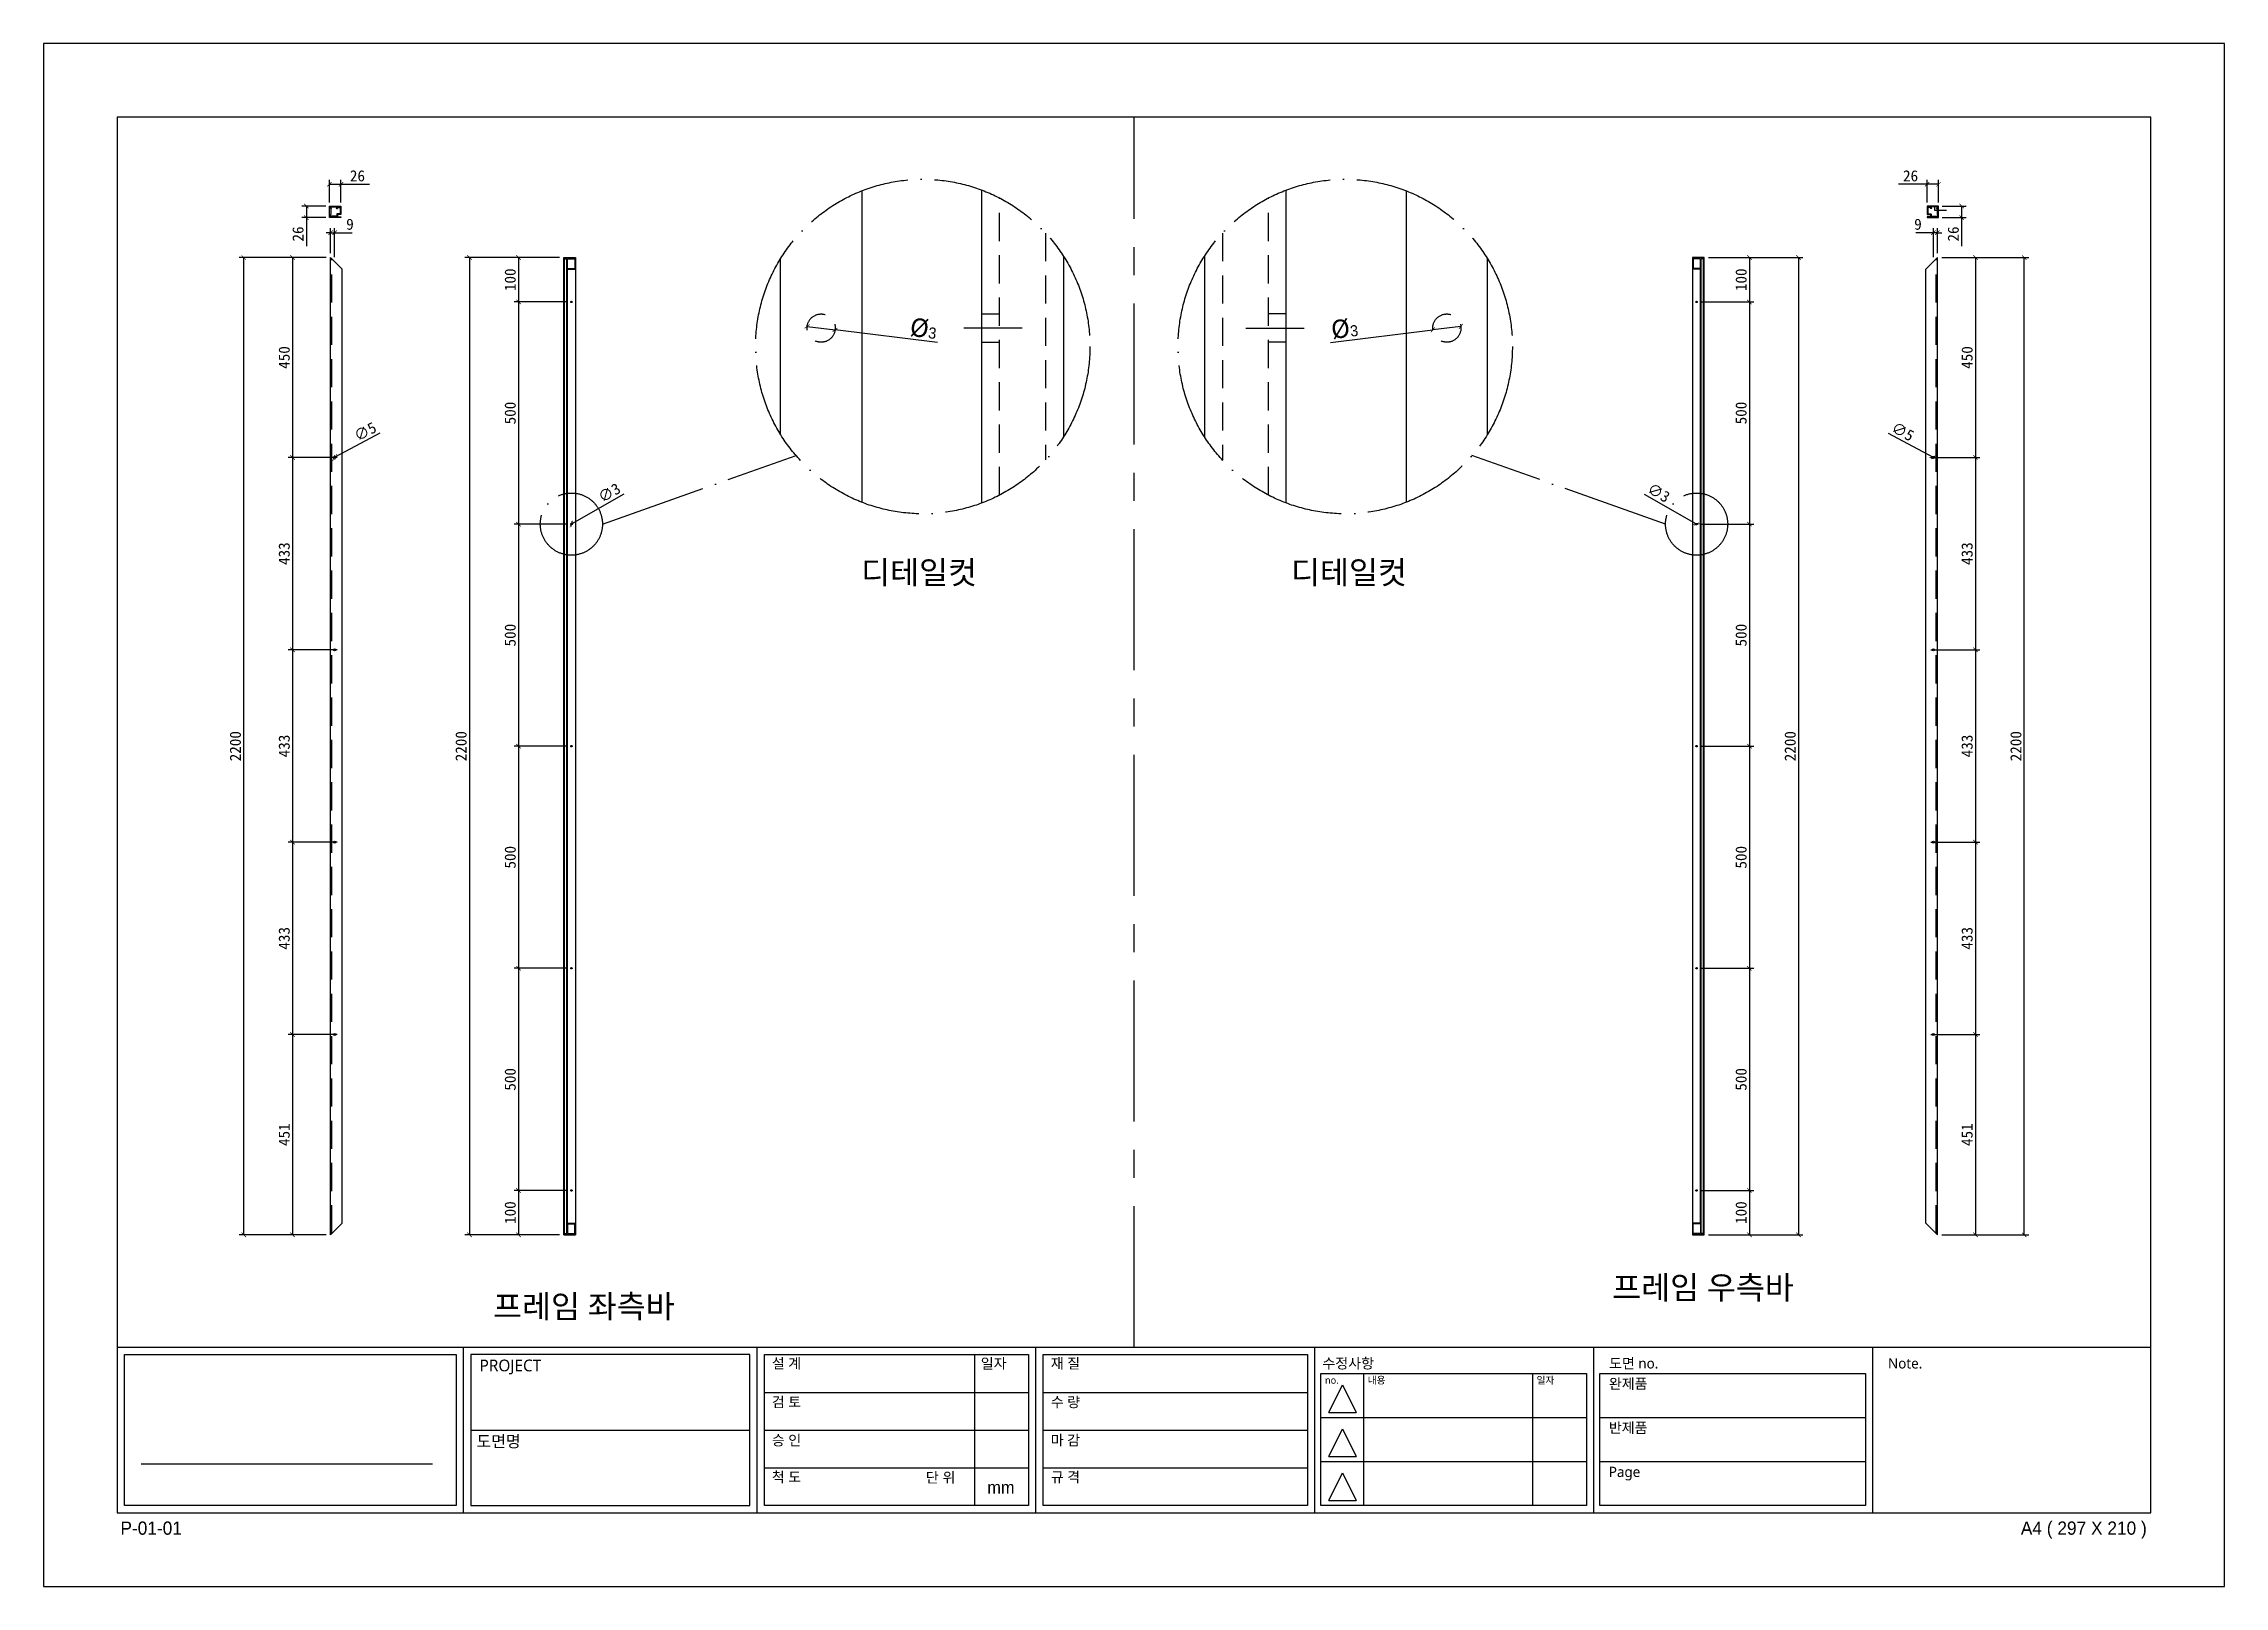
# Model space of a CAD drawing. Header units: millimetres. Extents: x -44117 to 256353, y -2095463 to 65325.
# Drawn here: x -26735 to -21823, y 7428 to 10901 of the extents above; entities that cross this region are included whole.
import ezdxf

# ---------------------------------------------------------------- set-up
doc = ezdxf.new("R2010")
doc.units = ezdxf.units.MM
doc.header["$LTSCALE"] = 10
for name, pattern in [('ACAD_ISO04W100', [30, 24, -3, 0, -3]), ('CENTER', [50.8, 31.75, -6.35, 6.35, -6.35]), ('HIDDEN', [9.525, 6.35, -3.175])]:
    doc.linetypes.add(name, pattern=pattern)
for name, color, linetype in [('cen', 1, 'CENTER'), ('도면층1', 7, 'HIDDEN'), ('도면층2', 3, 'CENTER')]:
    doc.layers.add(name, color=color, linetype=linetype)
doc.styles.add('고딕', font='')
doc.styles.get('고딕').set_extended_font_data('HYgtrE')
doc.dimstyles.new('ISO-25', dxfattribs={"dimtxt": 2.5, "dimasz": 2.5, "dimexe": 1, "dimexo": 1, "dimtad": 1, "dimtxsty": 'Standard', "dimblk": 'ARCHTICK', "dimcen": 2.5, "dimadec": 0, "dimazin": 0, "dimtfac": 1, "dimtmove": 0, "dimatfit": 3, "dimfxl": 0, "dimarcsym": 0})

msp = doc.modelspace()

# ---------------------------------------------------------------- texts
at = {"color": 142, "char_height": 52.004575, "width": 1506.5379465, "attachment_point": 5, "style": '고딕'}
for s, insert in [('{\\fMalgun Gothic|b0|i0|c129|p50;디테일컷}', (-24762.7885, 9707.713)), ('{\\fMalgun Gothic|b0|i0|c129|p50;디테일컷}', (-23794.6685, 9707.713)), ('{\\fMalgun Gothic|b0|i0|c129|p50;프레임 우측바}', (-22997.19353, 8098.06623)), ('{\\fMalgun Gothic|b0|i0|c129|p50;프레임 좌측바}', (-25517.77798, 8055.62919))]:
    msp.add_mtext(s, dxfattribs=dict(at, insert=insert))

# ---------------------------------------------------------------- blocks, each defined once
blk = doc.blocks.new('A$C2EC13F1B')
at = {"color": 7}
for p, q in [((-3.67, -0.83), (-1.17, 4.17)), ((-1.17, 4.17), (1.33, -0.83))]:
    blk.add_line(p, q, dxfattribs=at)
blk.add_lwpolyline([(-3.67, -0.83), (1.33, -0.83)], dxfattribs=at)
blk = doc.blocks.new('a4 1scale')
at = {"color": 8}
for p, q in [((-15144.83, -4477.05), (-14867.83, -4477.05)), ((-15097.66, -4499.61), (-15097.66, -4477.05)), ((-15057.67, -4499.62), (-15057.67, -4477.06)), ((-15028.06, -4478.06), (-15028.06, -4498.62)), ((-15019.68, -4499.62), (-15019.68, -4477.06)), ((-14981.69, -4499.62), (-14981.69, -4477.06)), ((-14943.7, -4499.62), (-14943.7, -4477.06)), ((-14905.71, -4499.62), (-14905.71, -4477.06)), ((-14980.9, -4480.63), (-14944.7, -4480.63)), ((-14975.07, -4480.63), (-14975.07, -4498.62)), ((-14952.08, -4480.63), (-14952.08, -4498.62)), ((-14942.91, -4480.63), (-14906.71, -4480.63)), ((-15056.67, -4483.2), (-15020.68, -4483.2)), ((-15018.68, -4483.2), (-14982.69, -4483.2)), ((-14980.9, -4486.63), (-14944.7, -4486.63)), ((-14942.91, -4486.63), (-14906.71, -4486.63)), ((-15096.66, -4488.33), (-15058.67, -4488.34)), ((-15056.67, -4488.34), (-15020.68, -4488.34)), ((-15018.68, -4488.34), (-14982.69, -4488.34)), ((-15141.53, -4492.95), (-15101.88, -4492.95)), ((-15056.67, -4493.48), (-15020.68, -4493.48)), ((-15018.68, -4493.48), (-14982.69, -4493.48)), ((-14980.9, -4492.63), (-14944.7, -4492.63)), ((-14942.91, -4492.63), (-14906.71, -4492.63))]:
    blk.add_line(p, q, dxfattribs=at)
for points in [[(-15154.83, -4509.61), (-14857.83, -4509.61), (-14857.83, -4299.61), (-15154.83, -4299.61)], [(-15144.83, -4499.61), (-14867.83, -4499.61), (-14867.83, -4309.61), (-15144.83, -4309.61)]]:
    blk.add_lwpolyline(points, close=True)
for points in [[(-15143.82, -4478.05), (-15098.66, -4478.05), (-15098.66, -4498.61), (-15143.83, -4498.61)], [(-15058.67, -4478.06), (-15096.66, -4478.05), (-15096.66, -4498.61), (-15058.66, -4498.62)], [(-15056.67, -4478.06), (-15020.68, -4478.06), (-15020.68, -4498.62), (-15056.67, -4498.62)], [(-15018.68, -4478.06), (-14982.69, -4478.06), (-14982.69, -4498.62), (-15018.68, -4498.62)]]:
    blk.add_lwpolyline(points, close=True, dxfattribs=at)
for points in [[(-14944.7, -4480.63), (-14944.7, -4498.62), (-14980.9, -4498.62), (-14980.9, -4480.63)], [(-14906.71, -4480.63), (-14906.71, -4498.62), (-14942.91, -4498.62), (-14942.91, -4480.63)]]:
    blk.add_lwpolyline(points, dxfattribs=at)
at = {"color": 8, "xscale": 0.7469071166727064, "yscale": 0.7469071166727064, "zscale": 0.7469071166727064}
for p in [(-14977.06, -4485.3), (-14977.06, -4491.3), (-14977.06, -4497.29)]:
    blk.add_blockref('A$C2EC13F1B', p, dxfattribs=at)
at = {"color": 8, "style": '고딕'}
for s, insert, char_height, width, attachment_point in [('{\\fMalgun Gothic|b0|i0|c129|p50;PROJECT}', (-15095.45, -4478.74), 1.6004, 37.4801, 1), ('{\\fMalgun Gothic|b0|i0|c129|p50;설 계}', (-15055.65, -4478.55), 1.4003, 21.6513, 1), ('{\\fGulim|b0|i0|c129|p50;일자}', (-15027.2, -4478.57), 1.4, 24.7824, 1), ('{\\fMalgun Gothic|b0|i0|c129|p50;재 질}', (-15017.66, -4478.55), 1.4003, 21.6513, 1), ('{\\fMalgun Gothic|b0|i0|c129|p50;수정사항}', (-14980.67, -4478.55), 1.4003, 21.6513, 1), ('{\\fMalgun Gothic|b0|i0|c129|p50;도면 no.}', (-14941.63, -4478.55), 1.4003, 21.6513, 1), ('{\\fMalgun Gothic|b0|i0|c129|p50;Note.}', (-14903.64, -4478.55), 1.4003, 21.6513, 1), ('{\\fMalgun Gothic|b0|i0|c129|p50;no.}', (-14980.32, -4481.07), 0.96, 25.9815, 1), ('{\\fMalgun Gothic|b0|i0|c129|p50;내용}', (-14974.49, -4481.07), 0.96, 25.9815, 1), ('{\\fMalgun Gothic|b0|i0|c129|p50;일자}', (-14951.5, -4481.07), 0.96, 25.9815, 1), ('{\\fGulim|b0|i0|c129|p50;완\\fMalgun Gothic|b0|i0|c129|p50;제품}', (-14941.66, -4481.32), 1.4003, 21.6513, 1), ('{\\fMalgun Gothic|b0|i0|c129|p50;검 토}', (-15055.65, -4483.82), 1.4003, 21.6513, 1), ('{\\fMalgun Gothic|b0|i0|c129|p50;수 량}', (-15017.66, -4483.82), 1.4003, 21.6513, 1), ('{\\fMalgun Gothic|b0|i0|c129|p50;반제품}', (-14941.66, -4487.32), 1.4003, 21.6513, 1), ('{\\fMalgun Gothic|b0|i0|c129|p50;도면명}', (-15095.89, -4489.07), 1.6004, 37.4801, 1), ('{\\fMalgun Gothic|b0|i0|c129|p50;승 인}', (-15055.65, -4489.02), 1.4003, 21.6513, 1), ('{\\fMalgun Gothic|b0|i0|c129|p50;마 감}', (-15017.66, -4489.02), 1.4003, 21.6513, 1), ('{\\fMalgun Gothic|b0|i0|c129|p50;Page}', (-14941.66, -4493.32), 1.4003, 21.6513, 1), ('{\\fMalgun Gothic|b0|i0|c129|p50;척 도 }', (-15055.65, -4494.02), 1.4003, 21.6513, 1), ('{\\fGulim|b0|i0|c129|p50;단 위}', (-15034.68, -4494.09), 1.4003, 21.6513, 1), ('mm', (-15024.45, -4496.13), 1.7, 15.2516, 5), ('{\\fMalgun Gothic|b0|i0|c129|p50;규 격 }', (-15017.66, -4494.02), 1.4003, 21.6513, 1), ('{\\C8;P-01-01}', (-15144.37, -4500.78), 1.8004, 27.0059, 1), ('{\\C8;A4 ( 297 X 210 )}', (-14868.4, -4500.78), 1.8004, 27.0059, 3)]:
    blk.add_mtext(s, dxfattribs=dict(at, insert=insert, char_height=char_height, width=width, attachment_point=attachment_point))
blk = doc.blocks.new('_ArchTick')
at = {"color": 0, "linetype": 'ByBlock', "const_width": 0.15}
blk.add_lwpolyline([(-0.5, -0.5), (0.5, 0.5)], dxfattribs=at)
blk = doc.blocks.new('*D138')
at = {"color": 0, "lineweight": -2}
for p, q in [((-26098.1, 10419.4), (-26183.9, 10419.4)), ((-26173.9, 10419.4), (-26173.9, 9969.4)), ((-26073.6, 9969.4), (-26183.9, 9969.4))]:
    blk.add_line(p, q, dxfattribs=at)
at = {"layer": 'Defpoints', "color": 0}
for p in [(-26088.1, 10419.4), (-26173.9, 9969.4), (-26063.6, 9969.4)]:
    blk.add_point(p, dxfattribs=at)
at = {"color": 0, "lineweight": -2, "xscale": 10, "yscale": 10, "zscale": 10}
for p, rotation in [((-26173.9, 10419.4), 90), ((-26173.9, 9969.4), 270)]:
    blk.add_blockref('_ArchTick', p, dxfattribs=dict(at, rotation=rotation))
at = {"color": 0, "insert": (-26192.6, 10194.4), "char_height": 25, "attachment_point": 5, "rotation": 90}
blk.add_mtext('450', dxfattribs=at)
blk = doc.blocks.new('_None')
blk = doc.blocks.new('*D139')
at = {"color": 0, "lineweight": -2}
for p, q in [((-26073.6, 9969.4), (-26183.9, 9969.4)), ((-26173.9, 9969.4), (-26173.9, 9536.4)), ((-26073.6, 9536.4), (-26183.9, 9536.4))]:
    blk.add_line(p, q, dxfattribs=at)
at = {"layer": 'Defpoints', "color": 0}
for p in [(-26063.6, 9969.4), (-26173.9, 9536.4), (-26063.6, 9536.4)]:
    blk.add_point(p, dxfattribs=at)
at = {"color": 0, "lineweight": -2, "xscale": 10, "yscale": 10, "zscale": 10}
for p, rotation in [((-26173.9, 9969.4), 90), ((-26173.9, 9536.4), 270)]:
    blk.add_blockref('_ArchTick', p, dxfattribs=dict(at, rotation=rotation))
at = {"color": 0, "insert": (-26192.6, 9752.9), "char_height": 25, "attachment_point": 5, "rotation": 90}
blk.add_mtext('433', dxfattribs=at)
blk = doc.blocks.new('*D140')
at = {"color": 0, "lineweight": -2}
for p, q in [((-26073.6, 9536.4), (-26183.9, 9536.4)), ((-26173.9, 9536.4), (-26173.9, 9103.4)), ((-26073.6, 9103.4), (-26183.9, 9103.4))]:
    blk.add_line(p, q, dxfattribs=at)
at = {"layer": 'Defpoints', "color": 0}
for p in [(-26063.6, 9536.4), (-26173.9, 9103.4), (-26063.6, 9103.4)]:
    blk.add_point(p, dxfattribs=at)
at = {"color": 0, "lineweight": -2, "xscale": 10, "yscale": 10, "zscale": 10}
for p, rotation in [((-26173.9, 9536.4), 90), ((-26173.9, 9103.4), 270)]:
    blk.add_blockref('_ArchTick', p, dxfattribs=dict(at, rotation=rotation))
at = {"color": 0, "insert": (-26192.6, 9319.9), "char_height": 25, "attachment_point": 5, "rotation": 90}
blk.add_mtext('433', dxfattribs=at)
blk = doc.blocks.new('*D141')
at = {"color": 0, "lineweight": -2}
for p, q in [((-26073.6, 9103.4), (-26183.9, 9103.4)), ((-26173.9, 9103.4), (-26173.9, 8670.4)), ((-26073.6, 8670.4), (-26183.9, 8670.4))]:
    blk.add_line(p, q, dxfattribs=at)
at = {"layer": 'Defpoints', "color": 0}
for p in [(-26063.6, 9103.4), (-26173.9, 8670.4), (-26063.6, 8670.4)]:
    blk.add_point(p, dxfattribs=at)
at = {"color": 0, "lineweight": -2, "xscale": 10, "yscale": 10, "zscale": 10}
for p, rotation in [((-26173.9, 9103.4), 90), ((-26173.9, 8670.4), 270)]:
    blk.add_blockref('_ArchTick', p, dxfattribs=dict(at, rotation=rotation))
at = {"color": 0, "insert": (-26192.6, 8886.9), "char_height": 25, "attachment_point": 5, "rotation": 90}
blk.add_mtext('433', dxfattribs=at)
blk = doc.blocks.new('*D235')
at = {"color": 0, "lineweight": -2}
for p, q in [((-26073.6, 8670.4), (-26183.9, 8670.4)), ((-26173.9, 8670.4), (-26173.9, 8219.4)), ((-26098.1, 8219.4), (-26183.9, 8219.4))]:
    blk.add_line(p, q, dxfattribs=at)
at = {"layer": 'Defpoints', "color": 0}
for p in [(-26063.6, 8670.4), (-26173.9, 8219.4), (-26088.1, 8219.4)]:
    blk.add_point(p, dxfattribs=at)
at = {"color": 0, "lineweight": -2, "xscale": 10, "yscale": 10, "zscale": 10}
for p, rotation in [((-26173.9, 8670.4), 90), ((-26173.9, 8219.4), 270)]:
    blk.add_blockref('_ArchTick', p, dxfattribs=dict(at, rotation=rotation))
at = {"color": 0, "insert": (-26192.6, 8444.9), "char_height": 25, "attachment_point": 5, "rotation": 90}
blk.add_mtext('451', dxfattribs=at)
blk = doc.blocks.new('*D236')
at = {"color": 0, "lineweight": -2}
for p, q in [((-25572.9, 10419.4), (-25785.5, 10419.4)), ((-25775.5, 10419.4), (-25775.5, 8219.4)), ((-25572.9, 8219.4), (-25785.5, 8219.4))]:
    blk.add_line(p, q, dxfattribs=at)
at = {"layer": 'Defpoints', "color": 0}
for p in [(-25562.9, 10419.4), (-25775.5, 8219.4), (-25562.9, 8219.4)]:
    blk.add_point(p, dxfattribs=at)
at = {"color": 0, "lineweight": -2, "xscale": 10, "yscale": 10, "zscale": 10}
for p, rotation in [((-25775.5, 10419.4), 90), ((-25775.5, 8219.4), 270)]:
    blk.add_blockref('_ArchTick', p, dxfattribs=dict(at, rotation=rotation))
at = {"color": 0, "insert": (-25794.2, 9319.4), "char_height": 25, "attachment_point": 5, "rotation": 90}
blk.add_mtext('2200', dxfattribs=at)
blk = doc.blocks.new('*D142')
at = {"color": 0, "lineweight": -2}
for p, q in [((-26098.1, 10419.4), (-26293.8, 10419.4)), ((-26283.8, 8219.4), (-26283.8, 10419.4)), ((-26098.1, 8219.4), (-26293.8, 8219.4))]:
    blk.add_line(p, q, dxfattribs=at)
at = {"layer": 'Defpoints', "color": 0}
for p in [(-26283.8, 10419.4), (-26088.1, 10419.4), (-26088.1, 8219.4)]:
    blk.add_point(p, dxfattribs=at)
at = {"color": 0, "lineweight": -2, "xscale": 10, "yscale": 10, "zscale": 10}
for p, rotation in [((-26283.8, 10419.4), 90), ((-26283.8, 8219.4), 270)]:
    blk.add_blockref('_ArchTick', p, dxfattribs=dict(at, rotation=rotation))
at = {"color": 0, "insert": (-26302.6, 9319.4), "char_height": 25, "attachment_point": 5, "rotation": 90}
blk.add_mtext('2200', dxfattribs=at)
blk = doc.blocks.new('*D145')
at = {"color": 0, "lineweight": -2}
for p, q in [((-26088.1, 10475.4), (-26098.1, 10475.4)), ((-26088.1, 10429.4), (-26088.1, 10485.4)), ((-26088.1, 10475.4), (-26079.1, 10475.4)), ((-26079.1, 10420.4), (-26079.1, 10485.4)), ((-26079.1, 10475.4), (-26039.9, 10475.4))]:
    blk.add_line(p, q, dxfattribs=at)
at = {"layer": 'Defpoints', "color": 0}
for p in [(-26079.1, 10475.4), (-26088.1, 10419.4), (-26079.1, 10410.4)]:
    blk.add_point(p, dxfattribs=at)
at = {"color": 0, "lineweight": -2, "xscale": 10, "yscale": 10, "zscale": 10}
blk.add_blockref('_ArchTick', (-26088.1, 10475.4), dxfattribs=at)
at = {"color": 0, "lineweight": -2, "xscale": 10, "yscale": 10, "zscale": 10, "rotation": 180}
blk.add_blockref('_ArchTick', (-26079.1, 10475.4), dxfattribs=at)
at = {"color": 0, "insert": (-26044.5, 10494.2), "char_height": 25, "attachment_point": 5}
blk.add_mtext('9', dxfattribs=at)
blk = doc.blocks.new('*D262')
at = {"color": 0, "lineweight": -2}
for p, q in [((-25977.5, 10023.9), (-26076.9, 9970.6)), ((-26081.3, 9968.2), (-26076.9, 9970.6)), ((-26081.3, 9968.2), (-26081.3, 9968.2))]:
    blk.add_line(p, q, dxfattribs=at)
at = {"layer": 'Defpoints', "color": 0}
for p in [(-26081.3, 9968.2), (-26076.9, 9970.6)]:
    blk.add_point(p, dxfattribs=at)
at = {"color": 0, "lineweight": -2, "xscale": 10, "yscale": 10, "zscale": 10}
for p, rotation in [((-26081.3, 9968.2), 28.21113671779315), ((-26076.9, 9970.6), 208.2111367177932)]:
    blk.add_blockref('_ArchTick', p, dxfattribs=dict(at, rotation=rotation))
at = {"color": 0, "insert": (-26010.2, 10027.6), "char_height": 25, "attachment_point": 5, "rotation": 28.2111}
blk.add_mtext('∅5', dxfattribs=at)
blk = doc.blocks.new('*D263')
at = {"color": 0, "lineweight": -2}
for p, q in [((-26090.8, 10543.6), (-26090.8, 10594.4)), ((-26090.8, 10584.4), (-26064.8, 10584.4)), ((-26064.8, 10543.6), (-26064.8, 10594.4)), ((-26064.8, 10584.4), (-26000.7, 10584.4))]:
    blk.add_line(p, q, dxfattribs=at)
at = {"layer": 'Defpoints', "color": 0}
for p in [(-26064.8, 10584.4), (-26090.8, 10533.6), (-26064.8, 10533.6)]:
    blk.add_point(p, dxfattribs=at)
at = {"color": 0, "lineweight": -2, "xscale": 10, "yscale": 10, "zscale": 10, "rotation": 180}
blk.add_blockref('_ArchTick', (-26090.8, 10584.4), dxfattribs=at)
at = {"color": 0, "lineweight": -2, "xscale": 10, "yscale": 10, "zscale": 10}
blk.add_blockref('_ArchTick', (-26064.8, 10584.4), dxfattribs=at)
at = {"color": 0, "insert": (-26027.7, 10603.2), "char_height": 25, "attachment_point": 5}
blk.add_mtext('26', dxfattribs=at)
blk = doc.blocks.new('*D264')
at = {"color": 0, "lineweight": -2}
for p, q in [((-26099, 10535.4), (-26152.8, 10535.4)), ((-26142.8, 10535.4), (-26142.8, 10509.4)), ((-26099, 10509.4), (-26152.8, 10509.4)), ((-26142.8, 10509.4), (-26142.8, 10445.3))]:
    blk.add_line(p, q, dxfattribs=at)
at = {"layer": 'Defpoints', "color": 0}
for p in [(-26089, 10535.4), (-26142.8, 10509.4), (-26089, 10509.4)]:
    blk.add_point(p, dxfattribs=at)
at = {"color": 0, "lineweight": -2, "xscale": 10, "yscale": 10, "zscale": 10}
for p, rotation in [((-26142.8, 10535.4), 90), ((-26142.8, 10509.4), 270)]:
    blk.add_blockref('_ArchTick', p, dxfattribs=dict(at, rotation=rotation))
at = {"color": 0, "insert": (-26161.5, 10472.4), "char_height": 25, "attachment_point": 5, "rotation": 90}
blk.add_mtext('26', dxfattribs=at)
blk = doc.blocks.new('*D265')
at = {"color": 0, "lineweight": -2}
for p, q in [((-25427.6, 9887.1), (-25544.6, 9820.2)), ((-25547.2, 9818.7), (-25544.6, 9820.2)), ((-25547.2, 9818.7), (-25547.2, 9818.7))]:
    blk.add_line(p, q, dxfattribs=at)
at = {"layer": 'Defpoints', "color": 0}
for p in [(-25547.2, 9818.7), (-25544.6, 9820.2)]:
    blk.add_point(p, dxfattribs=at)
at = {"color": 0, "lineweight": -2, "xscale": 10, "yscale": 10, "zscale": 10}
for p, rotation in [((-25547.2, 9818.7), 29.80513907613632), ((-25544.6, 9820.2), 209.8051390761363)]:
    blk.add_blockref('_ArchTick', p, dxfattribs=dict(at, rotation=rotation))
at = {"color": 0, "insert": (-25460.5, 9889.9), "char_height": 25, "attachment_point": 5, "rotation": 29.8051}
blk.add_mtext('∅3', dxfattribs=at)
blk = doc.blocks.new('*D266')
at = {"color": 0, "lineweight": -2}
for p, q in [((-25014.9, 10264.5), (-25014.9, 10264.5)), ((-25014.9, 10264.5), (-24951.8, 10256.7)), ((-24721, 10228.1), (-24951.8, 10256.7))]:
    blk.add_line(p, q, dxfattribs=at)
at = {"layer": 'Defpoints', "color": 0}
for p in [(-25014.9, 10264.5), (-24951.8, 10256.7)]:
    blk.add_point(p, dxfattribs=at)
at = {"color": 0, "lineweight": -2, "xscale": 10, "yscale": 10, "zscale": 10}
for p, rotation in [((-25014.9, 10264.5), 352.9456362608917), ((-24951.8, 10256.7), 172.9456362608917)]:
    blk.add_blockref('_ArchTick', p, dxfattribs=dict(at, rotation=rotation))
at = {"color": 0, "insert": (-24752.8, 10259.4), "char_height": 25, "attachment_point": 5, "rotation": 352.9456}
blk.add_mtext('{\\H1.6667x;Ø\\fPMingLiU|b0|i0|c129|p0;\\H0.59999x;3}', dxfattribs=at)
blk = doc.blocks.new('*D267')
at = {"color": 0, "lineweight": -2}
for p, q in [((-25572.9, 10419.4), (-25674.9, 10419.4)), ((-25664.9, 10419.4), (-25664.9, 10319.4)), ((-25555.9, 10319.4), (-25674.9, 10319.4))]:
    blk.add_line(p, q, dxfattribs=at)
at = {"layer": 'Defpoints', "color": 0}
for p in [(-25562.9, 10419.4), (-25664.9, 10319.4), (-25545.9, 10319.4)]:
    blk.add_point(p, dxfattribs=at)
at = {"color": 0, "lineweight": -2, "xscale": 10, "yscale": 10, "zscale": 10}
for p, rotation in [((-25664.9, 10419.4), 90), ((-25664.9, 10319.4), 270)]:
    blk.add_blockref('_ArchTick', p, dxfattribs=dict(at, rotation=rotation))
at = {"color": 0, "insert": (-25683.6, 10369.4), "char_height": 25, "attachment_point": 5, "rotation": 90}
blk.add_mtext('100', dxfattribs=at)
blk = doc.blocks.new('*D268')
at = {"color": 0, "lineweight": -2}
for p, q in [((-25555.9, 10319.4), (-25674.9, 10319.4)), ((-25664.9, 10319.4), (-25664.9, 9819.4)), ((-25555.9, 9819.4), (-25674.9, 9819.4))]:
    blk.add_line(p, q, dxfattribs=at)
at = {"layer": 'Defpoints', "color": 0}
for p in [(-25545.9, 10319.4), (-25664.9, 9819.4), (-25545.9, 9819.4)]:
    blk.add_point(p, dxfattribs=at)
at = {"color": 0, "lineweight": -2, "xscale": 10, "yscale": 10, "zscale": 10}
for p, rotation in [((-25664.9, 10319.4), 90), ((-25664.9, 9819.4), 270)]:
    blk.add_blockref('_ArchTick', p, dxfattribs=dict(at, rotation=rotation))
at = {"color": 0, "insert": (-25683.6, 10069.4), "char_height": 25, "attachment_point": 5, "rotation": 90}
blk.add_mtext('500', dxfattribs=at)
blk = doc.blocks.new('*D269')
at = {"color": 0, "lineweight": -2}
for p, q in [((-25555.9, 9819.4), (-25674.9, 9819.4)), ((-25664.9, 9819.4), (-25664.9, 9319.4)), ((-25555.9, 9319.4), (-25674.9, 9319.4))]:
    blk.add_line(p, q, dxfattribs=at)
at = {"layer": 'Defpoints', "color": 0}
for p in [(-25545.9, 9819.4), (-25664.9, 9319.4), (-25545.9, 9319.4)]:
    blk.add_point(p, dxfattribs=at)
at = {"color": 0, "lineweight": -2, "xscale": 10, "yscale": 10, "zscale": 10}
for p, rotation in [((-25664.9, 9819.4), 90), ((-25664.9, 9319.4), 270)]:
    blk.add_blockref('_ArchTick', p, dxfattribs=dict(at, rotation=rotation))
at = {"color": 0, "insert": (-25683.6, 9569.4), "char_height": 25, "attachment_point": 5, "rotation": 90}
blk.add_mtext('500', dxfattribs=at)
blk = doc.blocks.new('*D270')
at = {"color": 0, "lineweight": -2}
for p, q in [((-25555.9, 9319.4), (-25674.9, 9319.4)), ((-25664.9, 9319.4), (-25664.9, 8819.4)), ((-25555.9, 8819.4), (-25674.9, 8819.4))]:
    blk.add_line(p, q, dxfattribs=at)
at = {"layer": 'Defpoints', "color": 0}
for p in [(-25545.9, 9319.4), (-25664.9, 8819.4), (-25545.9, 8819.4)]:
    blk.add_point(p, dxfattribs=at)
at = {"color": 0, "lineweight": -2, "xscale": 10, "yscale": 10, "zscale": 10}
for p, rotation in [((-25664.9, 9319.4), 90), ((-25664.9, 8819.4), 270)]:
    blk.add_blockref('_ArchTick', p, dxfattribs=dict(at, rotation=rotation))
at = {"color": 0, "insert": (-25683.6, 9069.4), "char_height": 25, "attachment_point": 5, "rotation": 90}
blk.add_mtext('500', dxfattribs=at)
blk = doc.blocks.new('*D271')
at = {"color": 0, "lineweight": -2}
for p, q in [((-25555.9, 8819.4), (-25674.9, 8819.4)), ((-25664.9, 8819.4), (-25664.9, 8319.4)), ((-25555.9, 8319.4), (-25674.9, 8319.4))]:
    blk.add_line(p, q, dxfattribs=at)
at = {"layer": 'Defpoints', "color": 0}
for p in [(-25545.9, 8819.4), (-25664.9, 8319.4), (-25545.9, 8319.4)]:
    blk.add_point(p, dxfattribs=at)
at = {"color": 0, "lineweight": -2, "xscale": 10, "yscale": 10, "zscale": 10}
for p, rotation in [((-25664.9, 8819.4), 90), ((-25664.9, 8319.4), 270)]:
    blk.add_blockref('_ArchTick', p, dxfattribs=dict(at, rotation=rotation))
at = {"color": 0, "insert": (-25683.6, 8569.4), "char_height": 25, "attachment_point": 5, "rotation": 90}
blk.add_mtext('500', dxfattribs=at)
blk = doc.blocks.new('*D272')
at = {"color": 0, "lineweight": -2}
for p, q in [((-25555.9, 8319.4), (-25674.9, 8319.4)), ((-25664.9, 8319.4), (-25664.9, 8219.4)), ((-25572.9, 8219.4), (-25674.9, 8219.4))]:
    blk.add_line(p, q, dxfattribs=at)
at = {"layer": 'Defpoints', "color": 0}
for p in [(-25545.9, 8319.4), (-25664.9, 8219.4), (-25562.9, 8219.4)]:
    blk.add_point(p, dxfattribs=at)
at = {"color": 0, "lineweight": -2, "xscale": 10, "yscale": 10, "zscale": 10}
for p, rotation in [((-25664.9, 8319.4), 90), ((-25664.9, 8219.4), 270)]:
    blk.add_blockref('_ArchTick', p, dxfattribs=dict(at, rotation=rotation))
at = {"color": 0, "insert": (-25683.6, 8269.4), "char_height": 25, "attachment_point": 5, "rotation": 90}
blk.add_mtext('100', dxfattribs=at)
blk = doc.blocks.new('*D146')
at = {"color": 0, "lineweight": -2}
for p, q in [((-22459.4, 10419.4), (-22373.6, 10419.4)), ((-22383.6, 10419.4), (-22383.6, 9969.4)), ((-22483.9, 9969.4), (-22373.6, 9969.4))]:
    blk.add_line(p, q, dxfattribs=at)
at = {"layer": 'Defpoints', "color": 0}
for p in [(-22469.4, 10419.4), (-22493.9, 9969.4), (-22383.6, 9969.4)]:
    blk.add_point(p, dxfattribs=at)
at = {"color": 0, "lineweight": -2, "xscale": 10, "yscale": 10, "zscale": 10}
for p, rotation in [((-22383.6, 10419.4), 90), ((-22383.6, 9969.4), 270)]:
    blk.add_blockref('_ArchTick', p, dxfattribs=dict(at, rotation=rotation))
at = {"color": 0, "insert": (-22402.3, 10194.4), "char_height": 25, "attachment_point": 5, "rotation": 90}
blk.add_mtext('450', dxfattribs=at)
blk = doc.blocks.new('*D147')
at = {"color": 0, "lineweight": -2}
for p, q in [((-22483.9, 9969.4), (-22373.6, 9969.4)), ((-22383.6, 9969.4), (-22383.6, 9536.4)), ((-22483.9, 9536.4), (-22373.6, 9536.4))]:
    blk.add_line(p, q, dxfattribs=at)
at = {"layer": 'Defpoints', "color": 0}
for p in [(-22493.9, 9969.4), (-22493.9, 9536.4), (-22383.6, 9536.4)]:
    blk.add_point(p, dxfattribs=at)
at = {"color": 0, "lineweight": -2, "xscale": 10, "yscale": 10, "zscale": 10}
for p, rotation in [((-22383.6, 9969.4), 90), ((-22383.6, 9536.4), 270)]:
    blk.add_blockref('_ArchTick', p, dxfattribs=dict(at, rotation=rotation))
at = {"color": 0, "insert": (-22402.3, 9752.9), "char_height": 25, "attachment_point": 5, "rotation": 90}
blk.add_mtext('433', dxfattribs=at)
blk = doc.blocks.new('*D148')
at = {"color": 0, "lineweight": -2}
for p, q in [((-22483.9, 9536.4), (-22373.6, 9536.4)), ((-22383.6, 9536.4), (-22383.6, 9103.4)), ((-22483.9, 9103.4), (-22373.6, 9103.4))]:
    blk.add_line(p, q, dxfattribs=at)
at = {"layer": 'Defpoints', "color": 0}
for p in [(-22493.9, 9536.4), (-22493.9, 9103.4), (-22383.6, 9103.4)]:
    blk.add_point(p, dxfattribs=at)
at = {"color": 0, "lineweight": -2, "xscale": 10, "yscale": 10, "zscale": 10}
for p, rotation in [((-22383.6, 9536.4), 90), ((-22383.6, 9103.4), 270)]:
    blk.add_blockref('_ArchTick', p, dxfattribs=dict(at, rotation=rotation))
at = {"color": 0, "insert": (-22402.3, 9319.9), "char_height": 25, "attachment_point": 5, "rotation": 90}
blk.add_mtext('433', dxfattribs=at)
blk = doc.blocks.new('*D149')
at = {"color": 0, "lineweight": -2}
for p, q in [((-22483.9, 9103.4), (-22373.6, 9103.4)), ((-22383.6, 9103.4), (-22383.6, 8670.4)), ((-22483.9, 8670.4), (-22373.6, 8670.4))]:
    blk.add_line(p, q, dxfattribs=at)
at = {"layer": 'Defpoints', "color": 0}
for p in [(-22493.9, 9103.4), (-22493.9, 8670.4), (-22383.6, 8670.4)]:
    blk.add_point(p, dxfattribs=at)
at = {"color": 0, "lineweight": -2, "xscale": 10, "yscale": 10, "zscale": 10}
for p, rotation in [((-22383.6, 9103.4), 90), ((-22383.6, 8670.4), 270)]:
    blk.add_blockref('_ArchTick', p, dxfattribs=dict(at, rotation=rotation))
at = {"color": 0, "insert": (-22402.3, 8886.9), "char_height": 25, "attachment_point": 5, "rotation": 90}
blk.add_mtext('433', dxfattribs=at)
blk = doc.blocks.new('*D273')
at = {"color": 0, "lineweight": -2}
for p, q in [((-22483.9, 8670.4), (-22373.6, 8670.4)), ((-22383.6, 8670.4), (-22383.6, 8219.4)), ((-22459.4, 8219.4), (-22373.6, 8219.4))]:
    blk.add_line(p, q, dxfattribs=at)
at = {"layer": 'Defpoints', "color": 0}
for p in [(-22493.9, 8670.4), (-22469.4, 8219.4), (-22383.6, 8219.4)]:
    blk.add_point(p, dxfattribs=at)
at = {"color": 0, "lineweight": -2, "xscale": 10, "yscale": 10, "zscale": 10}
for p, rotation in [((-22383.6, 8670.4), 90), ((-22383.6, 8219.4), 270)]:
    blk.add_blockref('_ArchTick', p, dxfattribs=dict(at, rotation=rotation))
at = {"color": 0, "insert": (-22402.3, 8444.9), "char_height": 25, "attachment_point": 5, "rotation": 90}
blk.add_mtext('451', dxfattribs=at)
blk = doc.blocks.new('*D274')
at = {"color": 0, "lineweight": -2}
for p, q in [((-22984.6, 10419.4), (-22772, 10419.4)), ((-22782, 10419.4), (-22782, 8219.4)), ((-22984.6, 8219.4), (-22772, 8219.4))]:
    blk.add_line(p, q, dxfattribs=at)
at = {"layer": 'Defpoints', "color": 0}
for p in [(-22994.6, 10419.4), (-22994.6, 8219.4), (-22782, 8219.4)]:
    blk.add_point(p, dxfattribs=at)
at = {"color": 0, "lineweight": -2, "xscale": 10, "yscale": 10, "zscale": 10}
for p, rotation in [((-22782, 10419.4), 90), ((-22782, 8219.4), 270)]:
    blk.add_blockref('_ArchTick', p, dxfattribs=dict(at, rotation=rotation))
at = {"color": 0, "insert": (-22800.8, 9319.4), "char_height": 25, "attachment_point": 5, "rotation": 90}
blk.add_mtext('2200', dxfattribs=at)
blk = doc.blocks.new('*D150')
at = {"color": 0, "lineweight": -2}
for p, q in [((-22459.4, 10419.4), (-22263.6, 10419.4)), ((-22273.6, 8219.4), (-22273.6, 10419.4)), ((-22459.4, 8219.4), (-22263.6, 8219.4))]:
    blk.add_line(p, q, dxfattribs=at)
at = {"layer": 'Defpoints', "color": 0}
for p in [(-22469.4, 10419.4), (-22273.6, 10419.4), (-22469.4, 8219.4)]:
    blk.add_point(p, dxfattribs=at)
at = {"color": 0, "lineweight": -2, "xscale": 10, "yscale": 10, "zscale": 10}
for p, rotation in [((-22273.6, 10419.4), 90), ((-22273.6, 8219.4), 270)]:
    blk.add_blockref('_ArchTick', p, dxfattribs=dict(at, rotation=rotation))
at = {"color": 0, "insert": (-22292.4, 9319.4), "char_height": 25, "attachment_point": 5, "rotation": 90}
blk.add_mtext('2200', dxfattribs=at)
blk = doc.blocks.new('*D151')
at = {"color": 0, "lineweight": -2}
for p, q in [((-22478.4, 10475.4), (-22517.5, 10475.4)), ((-22478.4, 10420.4), (-22478.4, 10485.4)), ((-22469.4, 10475.4), (-22478.4, 10475.4)), ((-22469.4, 10429.4), (-22469.4, 10485.4)), ((-22469.4, 10475.4), (-22459.4, 10475.4))]:
    blk.add_line(p, q, dxfattribs=at)
at = {"layer": 'Defpoints', "color": 0}
for p in [(-22478.4, 10475.4), (-22469.4, 10419.4), (-22478.4, 10410.4)]:
    blk.add_point(p, dxfattribs=at)
at = {"color": 0, "lineweight": -2, "xscale": 10, "yscale": 10, "zscale": 10}
blk.add_blockref('_ArchTick', (-22478.4, 10475.4), dxfattribs=at)
at = {"color": 0, "lineweight": -2, "xscale": 10, "yscale": 10, "zscale": 10, "rotation": 180}
blk.add_blockref('_ArchTick', (-22469.4, 10475.4), dxfattribs=at)
at = {"color": 0, "insert": (-22513, 10494.2), "char_height": 25, "attachment_point": 5}
blk.add_mtext('9', dxfattribs=at)
blk = doc.blocks.new('*D275')
at = {"color": 0, "lineweight": -2}
for p, q in [((-22580, 10023.9), (-22480.6, 9970.6)), ((-22476.2, 9968.2), (-22480.6, 9970.6)), ((-22476.2, 9968.2), (-22476.2, 9968.2))]:
    blk.add_line(p, q, dxfattribs=at)
at = {"layer": 'Defpoints', "color": 0}
for p in [(-22480.6, 9970.6), (-22476.2, 9968.2)]:
    blk.add_point(p, dxfattribs=at)
at = {"color": 0, "lineweight": -2, "xscale": 10, "yscale": 10, "zscale": 10}
for p, rotation in [((-22480.6, 9970.6), 331.7888632823237), ((-22476.2, 9968.2), 151.7888632823238)]:
    blk.add_blockref('_ArchTick', p, dxfattribs=dict(at, rotation=rotation))
at = {"color": 0, "insert": (-22547.2, 10027.6), "char_height": 25, "attachment_point": 5, "rotation": 331.7889}
blk.add_mtext('∅5', dxfattribs=at)
blk = doc.blocks.new('*D276')
at = {"color": 0, "lineweight": -2}
for p, q in [((-22492.6, 10584.4), (-22556.8, 10584.4)), ((-22492.6, 10543.6), (-22492.6, 10594.4)), ((-22466.6, 10584.4), (-22492.6, 10584.4)), ((-22466.6, 10543.6), (-22466.6, 10594.4))]:
    blk.add_line(p, q, dxfattribs=at)
at = {"layer": 'Defpoints', "color": 0}
for p in [(-22492.6, 10584.4), (-22492.6, 10533.6), (-22466.6, 10533.6)]:
    blk.add_point(p, dxfattribs=at)
at = {"color": 0, "lineweight": -2, "xscale": 10, "yscale": 10, "zscale": 10, "rotation": 180}
blk.add_blockref('_ArchTick', (-22492.6, 10584.4), dxfattribs=at)
at = {"color": 0, "lineweight": -2, "xscale": 10, "yscale": 10, "zscale": 10}
blk.add_blockref('_ArchTick', (-22466.6, 10584.4), dxfattribs=at)
at = {"color": 0, "insert": (-22529.7, 10603.2), "char_height": 25, "attachment_point": 5}
blk.add_mtext('26', dxfattribs=at)
blk = doc.blocks.new('*D277')
at = {"color": 0, "lineweight": -2}
for p, q in [((-22458.4, 10535.4), (-22404.7, 10535.4)), ((-22414.7, 10535.4), (-22414.7, 10509.4)), ((-22458.4, 10509.4), (-22404.7, 10509.4)), ((-22414.7, 10509.4), (-22414.7, 10445.3))]:
    blk.add_line(p, q, dxfattribs=at)
at = {"layer": 'Defpoints', "color": 0}
for p in [(-22468.4, 10535.4), (-22468.4, 10509.4), (-22414.7, 10509.4)]:
    blk.add_point(p, dxfattribs=at)
at = {"color": 0, "lineweight": -2, "xscale": 10, "yscale": 10, "zscale": 10}
for p, rotation in [((-22414.7, 10535.4), 90), ((-22414.7, 10509.4), 270)]:
    blk.add_blockref('_ArchTick', p, dxfattribs=dict(at, rotation=rotation))
at = {"color": 0, "insert": (-22433.4, 10472.4), "char_height": 25, "attachment_point": 5, "rotation": 90}
blk.add_mtext('26', dxfattribs=at)
blk = doc.blocks.new('*D278')
at = {"color": 0, "lineweight": -2}
for p, q in [((-23129.8, 9887.1), (-23012.9, 9820.2)), ((-23010.3, 9818.7), (-23012.9, 9820.2)), ((-23010.3, 9818.7), (-23010.3, 9818.7))]:
    blk.add_line(p, q, dxfattribs=at)
at = {"layer": 'Defpoints', "color": 0}
for p in [(-23012.9, 9820.2), (-23010.3, 9818.7)]:
    blk.add_point(p, dxfattribs=at)
at = {"color": 0, "lineweight": -2, "xscale": 10, "yscale": 10, "zscale": 10}
for p, rotation in [((-23012.9, 9820.2), 330.1948609239196), ((-23010.3, 9818.7), 150.1948609239196)]:
    blk.add_blockref('_ArchTick', p, dxfattribs=dict(at, rotation=rotation))
at = {"color": 0, "insert": (-23097, 9889.9), "char_height": 25, "attachment_point": 5, "rotation": 330.1949}
blk.add_mtext('∅3', dxfattribs=at)
blk = doc.blocks.new('*D279')
at = {"color": 0, "lineweight": -2}
for p, q in [((-23836.5, 10228.1), (-23605.7, 10256.7)), ((-23542.6, 10264.5), (-23605.7, 10256.7)), ((-23542.6, 10264.5), (-23542.6, 10264.5))]:
    blk.add_line(p, q, dxfattribs=at)
at = {"layer": 'Defpoints', "color": 0}
for p in [(-23605.7, 10256.7), (-23542.6, 10264.5)]:
    blk.add_point(p, dxfattribs=at)
at = {"color": 0, "lineweight": -2, "xscale": 10, "yscale": 10, "zscale": 10}
for p, rotation in [((-23542.6, 10264.5), 187.0543637391075), ((-23605.7, 10256.7), 7.054363739107473)]:
    blk.add_blockref('_ArchTick', p, dxfattribs=dict(at, rotation=rotation))
at = {"color": 0, "insert": (-23804.7, 10259.4), "char_height": 25, "attachment_point": 5, "rotation": 7.0544}
blk.add_mtext('{\\H1.6667x;Ø\\fPMingLiU|b0|i0|c129|p0;\\H0.59999x;3}', dxfattribs=at)
blk = doc.blocks.new('*D280')
at = {"color": 0, "lineweight": -2}
for p, q in [((-22984.6, 10419.4), (-22882.6, 10419.4)), ((-22892.6, 10419.4), (-22892.6, 10319.4)), ((-23001.6, 10319.4), (-22882.6, 10319.4))]:
    blk.add_line(p, q, dxfattribs=at)
at = {"layer": 'Defpoints', "color": 0}
for p in [(-22994.6, 10419.4), (-23011.6, 10319.4), (-22892.6, 10319.4)]:
    blk.add_point(p, dxfattribs=at)
at = {"color": 0, "lineweight": -2, "xscale": 10, "yscale": 10, "zscale": 10}
for p, rotation in [((-22892.6, 10419.4), 90), ((-22892.6, 10319.4), 270)]:
    blk.add_blockref('_ArchTick', p, dxfattribs=dict(at, rotation=rotation))
at = {"color": 0, "insert": (-22911.3, 10369.4), "char_height": 25, "attachment_point": 5, "rotation": 90}
blk.add_mtext('100', dxfattribs=at)
blk = doc.blocks.new('*D281')
at = {"color": 0, "lineweight": -2}
for p, q in [((-23001.6, 10319.4), (-22882.6, 10319.4)), ((-22892.6, 10319.4), (-22892.6, 9819.4)), ((-23001.6, 9819.4), (-22882.6, 9819.4))]:
    blk.add_line(p, q, dxfattribs=at)
at = {"layer": 'Defpoints', "color": 0}
for p in [(-23011.6, 10319.4), (-23011.6, 9819.4), (-22892.6, 9819.4)]:
    blk.add_point(p, dxfattribs=at)
at = {"color": 0, "lineweight": -2, "xscale": 10, "yscale": 10, "zscale": 10}
for p, rotation in [((-22892.6, 10319.4), 90), ((-22892.6, 9819.4), 270)]:
    blk.add_blockref('_ArchTick', p, dxfattribs=dict(at, rotation=rotation))
at = {"color": 0, "insert": (-22911.3, 10069.4), "char_height": 25, "attachment_point": 5, "rotation": 90}
blk.add_mtext('500', dxfattribs=at)
blk = doc.blocks.new('*D282')
at = {"color": 0, "lineweight": -2}
for p, q in [((-23001.6, 9819.4), (-22882.6, 9819.4)), ((-22892.6, 9819.4), (-22892.6, 9319.4)), ((-23001.6, 9319.4), (-22882.6, 9319.4))]:
    blk.add_line(p, q, dxfattribs=at)
at = {"layer": 'Defpoints', "color": 0}
for p in [(-23011.6, 9819.4), (-23011.6, 9319.4), (-22892.6, 9319.4)]:
    blk.add_point(p, dxfattribs=at)
at = {"color": 0, "lineweight": -2, "xscale": 10, "yscale": 10, "zscale": 10}
for p, rotation in [((-22892.6, 9819.4), 90), ((-22892.6, 9319.4), 270)]:
    blk.add_blockref('_ArchTick', p, dxfattribs=dict(at, rotation=rotation))
at = {"color": 0, "insert": (-22911.3, 9569.4), "char_height": 25, "attachment_point": 5, "rotation": 90}
blk.add_mtext('500', dxfattribs=at)
blk = doc.blocks.new('*D283')
at = {"color": 0, "lineweight": -2}
for p, q in [((-23001.6, 9319.4), (-22882.6, 9319.4)), ((-22892.6, 9319.4), (-22892.6, 8819.4)), ((-23001.6, 8819.4), (-22882.6, 8819.4))]:
    blk.add_line(p, q, dxfattribs=at)
at = {"layer": 'Defpoints', "color": 0}
for p in [(-23011.6, 9319.4), (-23011.6, 8819.4), (-22892.6, 8819.4)]:
    blk.add_point(p, dxfattribs=at)
at = {"color": 0, "lineweight": -2, "xscale": 10, "yscale": 10, "zscale": 10}
for p, rotation in [((-22892.6, 9319.4), 90), ((-22892.6, 8819.4), 270)]:
    blk.add_blockref('_ArchTick', p, dxfattribs=dict(at, rotation=rotation))
at = {"color": 0, "insert": (-22911.3, 9069.4), "char_height": 25, "attachment_point": 5, "rotation": 90}
blk.add_mtext('500', dxfattribs=at)
blk = doc.blocks.new('*D284')
at = {"color": 0, "lineweight": -2}
for p, q in [((-23001.6, 8819.4), (-22882.6, 8819.4)), ((-22892.6, 8819.4), (-22892.6, 8319.4)), ((-23001.6, 8319.4), (-22882.6, 8319.4))]:
    blk.add_line(p, q, dxfattribs=at)
at = {"layer": 'Defpoints', "color": 0}
for p in [(-23011.6, 8819.4), (-23011.6, 8319.4), (-22892.6, 8319.4)]:
    blk.add_point(p, dxfattribs=at)
at = {"color": 0, "lineweight": -2, "xscale": 10, "yscale": 10, "zscale": 10}
for p, rotation in [((-22892.6, 8819.4), 90), ((-22892.6, 8319.4), 270)]:
    blk.add_blockref('_ArchTick', p, dxfattribs=dict(at, rotation=rotation))
at = {"color": 0, "insert": (-22911.3, 8569.4), "char_height": 25, "attachment_point": 5, "rotation": 90}
blk.add_mtext('500', dxfattribs=at)
blk = doc.blocks.new('*D285')
at = {"color": 0, "lineweight": -2}
for p, q in [((-23001.6, 8319.4), (-22882.6, 8319.4)), ((-22892.6, 8319.4), (-22892.6, 8219.4)), ((-22984.6, 8219.4), (-22882.6, 8219.4))]:
    blk.add_line(p, q, dxfattribs=at)
at = {"layer": 'Defpoints', "color": 0}
for p in [(-23011.6, 8319.4), (-22994.6, 8219.4), (-22892.6, 8219.4)]:
    blk.add_point(p, dxfattribs=at)
at = {"color": 0, "lineweight": -2, "xscale": 10, "yscale": 10, "zscale": 10}
for p, rotation in [((-22892.6, 8319.4), 90), ((-22892.6, 8219.4), 270)]:
    blk.add_blockref('_ArchTick', p, dxfattribs=dict(at, rotation=rotation))
at = {"color": 0, "insert": (-22911.3, 8269.4), "char_height": 25, "attachment_point": 5, "rotation": 90}
blk.add_mtext('100', dxfattribs=at)

# ---------------------------------------------------------------- dimensions: what is measured, and where the dimension line sits
for base, p1, p2, picture, middle in [((-26064.82186, 10584.43274), (-26090.82186, 10533.61498), (-26064.82186, 10533.61498), '*D263', (-26027.73852, 10603.18274)), ((-26079.0858, 10475.42764), (-26088.0858, 10419.40643), (-26079.0858, 10410.40643), '*D145', (-26044.50246, 10494.17764))]:
    dim = msp.add_linear_dim(base=base, p1=p1, p2=p2, dimstyle='ISO-25', override={"dimscale": 10, "dimasz": 1, "dimdec": 1, "dimcen": 0, "dimtdec": 1, "dimldrblk": 'None', "dimtfillclr": 100})
    dim.commit()
    dim.dimension.update_dxf_attribs({"geometry": picture, "text_midpoint": middle})
for base, p1, p2, angle, override, picture, middle in [((-22492.63515, 10584.43274), (-22466.63515, 10533.61498), (-22492.63515, 10533.61498), 180, {"dimscale": 10, "dimasz": 1, "dimdec": 1, "dimcen": 0, "dimtdec": 1, "dimldrblk": 'None', "dimtfillclr": 100}, '*D276', (-22529.71848, 10603.18274)), ((-26142.75714, 10509.44475), (-26089.01706, 10535.44475), (-26089.01706, 10509.44475), 90, {"dimscale": 10, "dimasz": 1, "dimdec": 1, "dimcen": 0, "dimtdec": 1, "dimldrblk": 'None', "dimtfillclr": 100}, '*D264', (-26161.50714, 10472.36142)), ((-22414.69986, 10509.44475), (-22468.43994, 10535.44475), (-22468.43994, 10509.44475), 90, {"dimscale": 10, "dimasz": 1, "dimdec": 1, "dimcen": 0, "dimtdec": 1, "dimldrblk": 'None', "dimtfillclr": 100}, '*D277', (-22433.44986, 10472.36142)), ((-22478.37121, 10475.42764), (-22469.37121, 10419.40643), (-22478.37121, 10410.40643), 180, {"dimscale": 10, "dimasz": 1, "dimdec": 1, "dimcen": 0, "dimtdec": 1, "dimldrblk": 'None', "dimtfillclr": 100}, '*D151', (-22512.95454, 10494.17764)), ((-26283.82661, 10419.40643), (-26088.0858, 8219.40643), (-26088.0858, 10419.40643), 90, {"dimscale": 10, "dimasz": 1, "dimdec": 1, "dimcen": 0, "dimtdec": 1, "dimldrblk": 'None'}, '*D142', (-26302.57661, 9319.40643)), ((-26173.87918, 9969.40643), (-26088.0858, 10419.40643), (-26063.5858, 9969.40643), 90, {"dimscale": 10, "dimasz": 1, "dimldrblk": 'None'}, '*D138', (-26192.62918, 10194.40643)), ((-25775.45203, 8219.40643), (-25562.87173, 10419.40643), (-25562.87173, 8219.40643), 90, {"dimscale": 10, "dimasz": 1, "dimdec": 1, "dimcen": 0, "dimtdec": 1, "dimldrblk": 'None'}, '*D236', (-25794.20203, 9319.40643)), ((-25664.85782, 10319.40643), (-25562.87173, 10419.40643), (-25545.87173, 10319.40643), 90, {"dimscale": 10, "dimasz": 1, "dimdec": 1, "dimcen": 0, "dimtdec": 1, "dimldrblk": 'None', "dimtfillclr": 100}, '*D267', (-25683.60782, 10369.40643)), ((-22892.59919, 10319.40643), (-22994.58527, 10419.40643), (-23011.58527, 10319.40643), 90, {"dimscale": 10, "dimasz": 1, "dimdec": 1, "dimcen": 0, "dimtdec": 1, "dimldrblk": 'None', "dimtfillclr": 100}, '*D280', (-22911.34919, 10369.40643)), ((-22782.00498, 8219.40643), (-22994.58527, 10419.40643), (-22994.58527, 8219.40643), 90, {"dimscale": 10, "dimasz": 1, "dimdec": 1, "dimcen": 0, "dimtdec": 1, "dimldrblk": 'None'}, '*D274', (-22800.75498, 9319.40643)), ((-22383.57783, 9969.40643), (-22469.37121, 10419.40643), (-22493.87121, 9969.40643), 90, {"dimscale": 10, "dimasz": 1, "dimldrblk": 'None'}, '*D146', (-22402.32783, 10194.40643)), ((-22273.63039, 10419.40643), (-22469.37121, 8219.40643), (-22469.37121, 10419.40643), 90, {"dimscale": 10, "dimasz": 1, "dimdec": 1, "dimcen": 0, "dimtdec": 1, "dimldrblk": 'None'}, '*D150', (-22292.38039, 9319.40643)), ((-25664.85782, 9819.40643), (-25545.87173, 10319.40643), (-25545.87173, 9819.40643), 90, {"dimscale": 10, "dimasz": 1, "dimdec": 1, "dimcen": 0, "dimtdec": 1, "dimtmove": 1, "dimldrblk": 'None', "dimtfillclr": 100}, '*D268', (-25683.60782, 10069.40643)), ((-22892.59919, 9819.40643), (-23011.58527, 10319.40643), (-23011.58527, 9819.40643), 90, {"dimscale": 10, "dimasz": 1, "dimdec": 1, "dimcen": 0, "dimtdec": 1, "dimtmove": 1, "dimldrblk": 'None', "dimtfillclr": 100}, '*D281', (-22911.34919, 10069.40643)), ((-26173.87918, 9536.40643), (-26063.5858, 9969.40643), (-26063.5858, 9536.40643), 90, {"dimscale": 10, "dimasz": 1, "dimldrblk": 'None'}, '*D139', (-26192.62918, 9752.90643)), ((-22383.57783, 9536.40643), (-22493.87121, 9969.40643), (-22493.87121, 9536.40643), 90, {"dimscale": 10, "dimasz": 1, "dimldrblk": 'None'}, '*D147', (-22402.32783, 9752.90643)), ((-25664.85782, 9319.40643), (-25545.87173, 9819.40643), (-25545.87173, 9319.40643), 90, {"dimscale": 10, "dimasz": 1, "dimdec": 1, "dimcen": 0, "dimtdec": 1, "dimtmove": 1, "dimldrblk": 'None', "dimtfillclr": 100}, '*D269', (-25683.60782, 9569.40643)), ((-22892.59919, 9319.40643), (-23011.58527, 9819.40643), (-23011.58527, 9319.40643), 90, {"dimscale": 10, "dimasz": 1, "dimdec": 1, "dimcen": 0, "dimtdec": 1, "dimtmove": 1, "dimldrblk": 'None', "dimtfillclr": 100}, '*D282', (-22911.34919, 9569.40643)), ((-26173.87918, 9103.40643), (-26063.5858, 9536.40643), (-26063.5858, 9103.40643), 90, {"dimscale": 10, "dimasz": 1, "dimldrblk": 'None'}, '*D140', (-26192.62918, 9319.90643)), ((-22383.57783, 9103.40643), (-22493.87121, 9536.40643), (-22493.87121, 9103.40643), 90, {"dimscale": 10, "dimasz": 1, "dimldrblk": 'None'}, '*D148', (-22402.32783, 9319.90643)), ((-25664.85782, 8819.40643), (-25545.87173, 9319.40643), (-25545.87173, 8819.40643), 90, {"dimscale": 10, "dimasz": 1, "dimdec": 1, "dimcen": 0, "dimtdec": 1, "dimtmove": 1, "dimldrblk": 'None', "dimtfillclr": 100}, '*D270', (-25683.60782, 9069.40643)), ((-22892.59919, 8819.40643), (-23011.58527, 9319.40643), (-23011.58527, 8819.40643), 90, {"dimscale": 10, "dimasz": 1, "dimdec": 1, "dimcen": 0, "dimtdec": 1, "dimtmove": 1, "dimldrblk": 'None', "dimtfillclr": 100}, '*D283', (-22911.34919, 9069.40643)), ((-26173.87918, 8670.40643), (-26063.5858, 9103.40643), (-26063.5858, 8670.40643), 90, {"dimscale": 10, "dimasz": 1, "dimldrblk": 'None'}, '*D141', (-26192.62918, 8886.90643)), ((-22383.57783, 8670.40643), (-22493.87121, 9103.40643), (-22493.87121, 8670.40643), 90, {"dimscale": 10, "dimasz": 1, "dimldrblk": 'None'}, '*D149', (-22402.32783, 8886.90643)), ((-25664.85782, 8319.40643), (-25545.87173, 8819.40643), (-25545.87173, 8319.40643), 90, {"dimscale": 10, "dimasz": 1, "dimdec": 1, "dimcen": 0, "dimtdec": 1, "dimtmove": 1, "dimldrblk": 'None', "dimtfillclr": 100}, '*D271', (-25683.60782, 8569.40643)), ((-22892.59919, 8319.40643), (-23011.58527, 8819.40643), (-23011.58527, 8319.40643), 90, {"dimscale": 10, "dimasz": 1, "dimdec": 1, "dimcen": 0, "dimtdec": 1, "dimtmove": 1, "dimldrblk": 'None', "dimtfillclr": 100}, '*D284', (-22911.34919, 8569.40643)), ((-26173.87918, 8219.40643), (-26063.5858, 8670.40643), (-26088.0858, 8219.40643), 90, {"dimscale": 10, "dimasz": 1, "dimldrblk": 'None'}, '*D235', (-26192.62918, 8444.90643)), ((-22383.57783, 8219.40643), (-22493.87121, 8670.40643), (-22469.37121, 8219.40643), 90, {"dimscale": 10, "dimasz": 1, "dimldrblk": 'None'}, '*D273', (-22402.32783, 8444.90643)), ((-25664.85782, 8219.40643), (-25545.87173, 8319.40643), (-25562.87173, 8219.40643), 90, {"dimscale": 10, "dimasz": 1, "dimdec": 1, "dimcen": 0, "dimtdec": 1, "dimtmove": 1, "dimldrblk": 'None', "dimtfillclr": 100}, '*D272', (-25683.60782, 8269.40643)), ((-22892.59919, 8219.40643), (-23011.58527, 8319.40643), (-22994.58527, 8219.40643), 90, {"dimscale": 10, "dimasz": 1, "dimdec": 1, "dimcen": 0, "dimtdec": 1, "dimtmove": 1, "dimldrblk": 'None', "dimtfillclr": 100}, '*D285', (-22911.34919, 8269.40643))]:
    dim = msp.add_linear_dim(base=base, p1=p1, p2=p2, angle=angle, dimstyle='ISO-25', override=override)
    dim.commit()
    dim.dimension.update_dxf_attribs({"geometry": picture, "text_midpoint": middle})
for p1, p2, picture, middle in [((-25014.8955, 10264.50263), (-24951.79821, 10256.69448), '*D266', (-24756.111, 10232.47862)), ((-23542.56151, 10264.50263), (-23605.6588, 10256.69448), '*D279', (-23801.346, 10232.47862))]:
    dim = msp.add_diameter_dim_2p(p1=p1, p2=p2, text='{\\H1.6667x;Ø\\fPMingLiU|b0|i0|c129|p0;\\H0.59999x;3}', dimstyle='ISO-25', override={"dimscale": 10, "dimasz": 1, "dimdec": 1, "dimcen": 0, "dimtdec": 1, "dimldrblk": 'None'})
    dim.commit()
    dim.dimension.update_dxf_attribs({"geometry": picture, "text_midpoint": middle, "dimtype": 163})
for p1, p2, picture, middle in [((-26081.28883, 9968.22463), (-26076.88277, 9970.58824), '*D262', (-26001.37066, 10011.09637)), ((-22476.16818, 9968.22463), (-22480.57424, 9970.58824), '*D275', (-22556.08634, 10011.09637)), ((-25547.17331, 9818.66086), (-25544.57015, 9820.15201), '*D265', (-25451.13941, 9873.67143)), ((-23010.28369, 9818.66086), (-23012.88685, 9820.15201), '*D278', (-23106.3176, 9873.67143))]:
    dim = msp.add_diameter_dim_2p(p1=p1, p2=p2, dimstyle='ISO-25', override={"dimscale": 10, "dimasz": 1, "dimdec": 1, "dimcen": 0, "dimtdec": 1, "dimldrblk": 'None', "dimtfillclr": 100})
    dim.commit()
    dim.dimension.update_dxf_attribs({"geometry": picture, "text_midpoint": middle, "dimtype": 163})

# ---------------------------------------------------------------- linework, layer by layer
for p, q in [((-24891.56298, 10569.6637), (-24891.56298, 9868.43634)), ((-24621.41148, 9866.87145), (-24621.41148, 10571.2286)), ((-23936.04553, 9866.87145), (-23936.04553, 10571.2286)), ((-23665.89403, 10569.6637), (-23665.89403, 9868.43634)), ((-26089.32186, 10530.94475), (-26089.32186, 10533.94475)), ((-26089.32186, 10533.94475), (-26073.32186, 10533.94475)), ((-26086.62186, 10530.94475), (-26089.32186, 10530.94475)), ((-26089.32186, 10512.44475), (-26089.32186, 10516.44475)), ((-26089.32186, 10516.44475), (-26087.82186, 10516.44475)), ((-26074.32186, 10512.44475), (-26089.32186, 10512.44475)), ((-26087.82186, 10529.94475), (-26086.62186, 10529.94475)), ((-26087.82186, 10529.94475), (-26087.82186, 10516.44475)), ((-26086.32186, 10530.24475), (-26086.32186, 10530.64475)), ((-26075.32186, 10530.64475), (-26075.32186, 10530.24475)), ((-26073.32186, 10530.94475), (-26075.02186, 10530.94475)), ((-26075.02186, 10529.94475), (-26072.62186, 10529.94475)), ((-26074.32186, 10517.34475), (-26074.32186, 10516.14475)), ((-26074.32186, 10516.14475), (-26074.32186, 10512.44475)), ((-26074.32186, 10516.14475), (-26074.32186, 10516.14475)), ((-26072.82186, 10517.64475), (-26074.02186, 10517.64475)), ((-26073.32186, 10533.94475), (-26073.32186, 10530.94475)), ((-26066.32186, 10517.64475), (-26072.82186, 10517.64475)), ((-26072.32186, 10530.24475), (-26072.32186, 10532.44475)), ((-26072.32186, 10532.44475), (-26066.32186, 10532.44475)), ((-26066.32186, 10532.44475), (-26066.32186, 10517.64475)), ((-22485.13515, 10532.44475), (-22491.13515, 10532.44475)), ((-22491.13515, 10532.44475), (-22491.13515, 10517.64475)), ((-22491.13515, 10517.64475), (-22484.63515, 10517.64475)), ((-22485.13515, 10530.24475), (-22485.13515, 10532.44475)), ((-22482.43515, 10529.94475), (-22484.83515, 10529.94475)), ((-22484.63515, 10517.64475), (-22483.43515, 10517.64475)), ((-22468.13515, 10533.94475), (-22484.13515, 10533.94475)), ((-22484.13515, 10533.94475), (-22484.13515, 10530.94475)), ((-22484.13515, 10530.94475), (-22482.43515, 10530.94475)), ((-22483.13515, 10517.34475), (-22483.13515, 10516.14475)), ((-22483.13515, 10516.14475), (-22483.13515, 10512.44475)), ((-22483.13515, 10516.14475), (-22483.13515, 10516.14475)), ((-22483.13515, 10512.44475), (-22468.13515, 10512.44475)), ((-22482.13515, 10530.64475), (-22482.13515, 10530.24475)), ((-22475.48229, 10535.44475), (-22475.48229, 10526.44475)), ((-22475.48229, 10526.44475), (-22448.8603, 10526.44475)), ((-22471.13515, 10530.24475), (-22471.13515, 10530.64475)), ((-22470.83515, 10530.94475), (-22468.13515, 10530.94475)), ((-22469.63515, 10529.94475), (-22470.83515, 10529.94475)), ((-22469.63515, 10529.94475), (-22469.63515, 10516.44475)), ((-22468.13515, 10516.44475), (-22469.63515, 10516.44475)), ((-22468.13515, 10530.94475), (-22468.13515, 10533.94475)), ((-22468.13515, 10512.44475), (-22468.13515, 10516.44475)), ((-26088.0858, 8219.40643), (-26088.0858, 10419.40643)), ((-26062.0858, 10393.40643), (-26088.0858, 10419.40643)), ((-25562.87173, 8219.40643), (-25562.87173, 10419.40643)), ((-25562.87173, 10419.40643), (-25536.87173, 10419.40643)), ((-25561.37173, 8222.40643), (-25561.37173, 10416.40643)), ((-25561.37173, 10394.90643), (-25561.37173, 10416.40643)), ((-25561.37173, 10416.40643), (-25556.17173, 10416.40643)), ((-25556.17173, 8222.40643), (-25556.17173, 10416.40643)), ((-25554.67173, 10394.90643), (-25554.67173, 10416.40643)), ((-25554.67173, 10416.40643), (-25538.37173, 10416.40643)), ((-25538.37173, 10416.40643), (-25538.37173, 10394.90643)), ((-25536.87173, 10419.40643), (-25536.87173, 8219.40643)), ((-25075.13073, 10021.83335), (-25075.13073, 10416.2667)), ((-24437.84372, 10422.73811), (-24437.84372, 10015.36194)), ((-24119.61328, 10422.73811), (-24119.61328, 10015.36194)), ((-23482.32628, 10021.83335), (-23482.32628, 10416.2667)), ((-22994.58527, 10419.40643), (-23020.58527, 10419.40643)), ((-23020.58527, 10419.40643), (-23020.58527, 8219.40643)), ((-23019.08527, 10416.40643), (-23019.08527, 10394.90643)), ((-23002.78527, 10416.40643), (-23019.08527, 10416.40643)), ((-23002.78527, 10394.90643), (-23002.78527, 10416.40643)), ((-23001.28527, 8222.40643), (-23001.28527, 10416.40643)), ((-22996.08527, 10416.40643), (-23001.28527, 10416.40643)), ((-22996.08527, 8222.40643), (-22996.08527, 10416.40643)), ((-22996.08527, 10394.90643), (-22996.08527, 10416.40643)), ((-22994.58527, 8219.40643), (-22994.58527, 10419.40643)), ((-22495.37121, 10393.40643), (-22469.37121, 10419.40643)), ((-22469.37121, 8219.40643), (-22469.37121, 10419.40643)), ((-26062.0858, 8245.40643), (-26062.0858, 10393.40643)), ((-25562.87173, 10393.40643), (-25561.37173, 10393.40643)), ((-25556.17173, 10393.40643), (-25536.87173, 10393.40643)), ((-25554.67173, 10394.90643), (-25538.37173, 10394.90643)), ((-25554.67173, 8245.40643), (-25554.67173, 10393.40643)), ((-23001.28527, 10393.40643), (-23020.58527, 10393.40643)), ((-23002.78527, 10394.90643), (-23019.08527, 10394.90643)), ((-23002.78527, 8245.40643), (-23002.78527, 10393.40643)), ((-22994.58527, 10393.40643), (-22996.08527, 10393.40643)), ((-22495.37121, 8245.40643), (-22495.37121, 10393.40643)), ((-26088.0858, 8219.40643), (-26062.0858, 8245.40643)), ((-25562.87173, 8245.40643), (-25561.37173, 8245.40643)), ((-25536.87173, 8219.40643), (-25562.87173, 8219.40643)), ((-25562.87173, 8219.40643), (-25536.87173, 8219.40643)), ((-25561.37173, 8222.40643), (-25556.17173, 8222.40643)), ((-25556.17173, 8245.40643), (-25536.87173, 8245.40643)), ((-25554.67173, 8243.90643), (-25554.67173, 8222.40643)), ((-25554.67173, 8243.90643), (-25538.37173, 8243.90643)), ((-25554.67173, 8222.40643), (-25538.37173, 8222.40643)), ((-25538.37173, 8222.40643), (-25538.37173, 8243.90643)), ((-23001.28527, 8245.40643), (-23020.58527, 8245.40643)), ((-23020.58527, 8219.40643), (-22994.58527, 8219.40643)), ((-22994.58527, 8219.40643), (-23020.58527, 8219.40643)), ((-23019.08527, 8222.40643), (-23019.08527, 8243.90643)), ((-23002.78527, 8243.90643), (-23019.08527, 8243.90643)), ((-23002.78527, 8222.40643), (-23019.08527, 8222.40643)), ((-23002.78527, 8243.90643), (-23002.78527, 8222.40643)), ((-22996.08527, 8222.40643), (-23001.28527, 8222.40643)), ((-22994.58527, 8245.40643), (-22996.08527, 8245.40643)), ((-22469.37121, 8219.40643), (-22495.37121, 8245.40643))]:
    msp.add_line(p, q)
at = {"color": 1, "linetype": 'ACAD_ISO04W100'}
for p, q in [((-25475.8992, 9819.40643), (-25039.98109, 9973.6882)), ((-23081.5578, 9819.40643), (-23517.47591, 9973.6882))]:
    msp.add_line(p, q, dxfattribs=at)
for points in [[(-26065.12186, 10510.94488, -0.4142135624), (-26064.82186, 10510.64488), (-26064.82186, 10509.74475, -0.4142135624), (-26065.12186, 10509.44475), (-26090.32186, 10509.44475, -0.4142135624), (-26090.82186, 10509.94475), (-26090.82186, 10534.94475, -0.4142135624), (-26090.32186, 10535.44475), (-26065.32186, 10535.44475, -0.4142135624), (-26064.82186, 10534.94475), (-26064.82186, 10516.64475, -0.4142135624), (-26065.32186, 10516.14475), (-26072.82186, 10516.14475), (-26072.82186, 10510.94475), (-26065.12186, 10510.94475)], [(-22492.33515, 10510.94488, 0.4142135624), (-22492.63515, 10510.64488), (-22492.63515, 10509.74475, 0.4142135624), (-22492.33515, 10509.44475), (-22467.13515, 10509.44475, 0.4142135624), (-22466.63515, 10509.94475), (-22466.63515, 10534.94475, 0.4142135624), (-22467.13515, 10535.44475), (-22492.13515, 10535.44475, 0.4142135624), (-22492.63515, 10534.94475), (-22492.63515, 10516.64475, 0.4142135624), (-22492.13515, 10516.14475), (-22484.63515, 10516.14475), (-22484.63515, 10510.94475), (-22492.33515, 10510.94475)]]:
    msp.add_lwpolyline(points, format="xyb")
for centre, radius in [((-24754.45171, 10219.05002), 376.46972), ((-23803.0053, 10219.05002), 376.46972), ((-25545.87173, 9819.40643), 69.97253), ((-23011.58527, 9819.40643), 69.97253)]:
    msp.add_circle(centre, radius, dxfattribs=at)
for centre in [(-26079.0858, 9969.40643), (-22478.37121, 9969.40643), (-26079.0858, 9536.40643), (-22478.37121, 9536.40643), (-26079.0858, 9103.40643), (-22478.37121, 9103.40643), (-26079.0858, 8670.40643), (-22478.37121, 8670.40643)]:
    msp.add_circle(centre, 2.5)
for centre, start, end in [((-26086.62186, 10530.64475), 360, 90), ((-26086.62186, 10530.24475), 270, 0), ((-26075.02186, 10530.64475), 90, 180), ((-26075.02186, 10530.24475), 180, 270), ((-26074.02186, 10517.34475), 90, 180), ((-26072.62186, 10530.24475), 270, 0), ((-22484.83515, 10530.24475), 180, 270), ((-22483.43515, 10517.34475), 360, 90), ((-22482.43515, 10530.64475), 360, 90), ((-22482.43515, 10530.24475), 270, 0), ((-22470.83515, 10530.64475), 90, 180), ((-22470.83515, 10530.24475), 180, 270)]:
    msp.add_arc(centre, 0.3, start, end)
at = {"layer": 'cen'}
msp.add_line((-24278.7285, 7966.43103), (-24278.7285, 10735.57988), dxfattribs=at)
at = {"layer": '도면층1'}
for p, q in [((-24581.41148, 9884.70509), (-24581.41148, 10553.39495)), ((-23976.04553, 9884.70509), (-23976.04553, 10553.39495)), ((-24477.84372, 10474.42715), (-24477.84372, 9963.6729)), ((-24079.61328, 10474.42715), (-24079.61328, 9963.6729)), ((-26085.0858, 8222.40643), (-26085.0858, 10416.40643)), ((-22472.37121, 8222.40643), (-22472.37121, 10416.40643)), ((-24621.41148, 10292.38785), (-24581.41148, 10292.38785)), ((-23936.04553, 10292.38785), (-23976.04553, 10292.38785)), ((-24621.41148, 10228.80927), (-24581.41148, 10228.80927)), ((-23936.04553, 10228.80927), (-23976.04553, 10228.80927))]:
    msp.add_line(p, q, dxfattribs=at)
for centre, radius in [((-25545.87173, 10319.40643), 1.5), ((-23011.58527, 10319.40643), 1.5), ((-24983.34685, 10260.59856), 31.78929), ((-23574.11015, 10260.59856), 31.78929), ((-25545.87173, 9819.40643), 1.5), ((-23011.58527, 9819.40643), 1.5), ((-25545.87173, 9319.40643), 1.5), ((-23011.58527, 9319.40643), 1.5), ((-25545.87173, 8819.40643), 1.5), ((-23011.58527, 8819.40643), 1.5), ((-25545.87173, 8319.40643), 1.5), ((-23011.58527, 8319.40643), 1.5)]:
    msp.add_circle(centre, radius, dxfattribs=at)
at = {"layer": '도면층2'}
for p, q in [((-24530.73477, 10260.59856), (-24662.07854, 10260.59856)), ((-24026.72224, 10260.59856), (-23895.37847, 10260.59856))]:
    msp.add_line(p, q, dxfattribs=at)

# ---------------------------------------------------------------- block references
at = {"color": 1, "xscale": 16.5375, "yscale": 16.5375, "zscale": 16.5375}
msp.add_blockref('a4 1scale', (223888.45264, 82005.73904), dxfattribs=at)

msp.set_redraw_order([(e.dxf.handle, doc.entitydb.next_handle()) for e in msp.query("TEXT MTEXT ATTDEF DIMENSION ARC_DIMENSION")])  # texts and dimensions are drawn at this point

doc.saveas('drawing.dxf')
